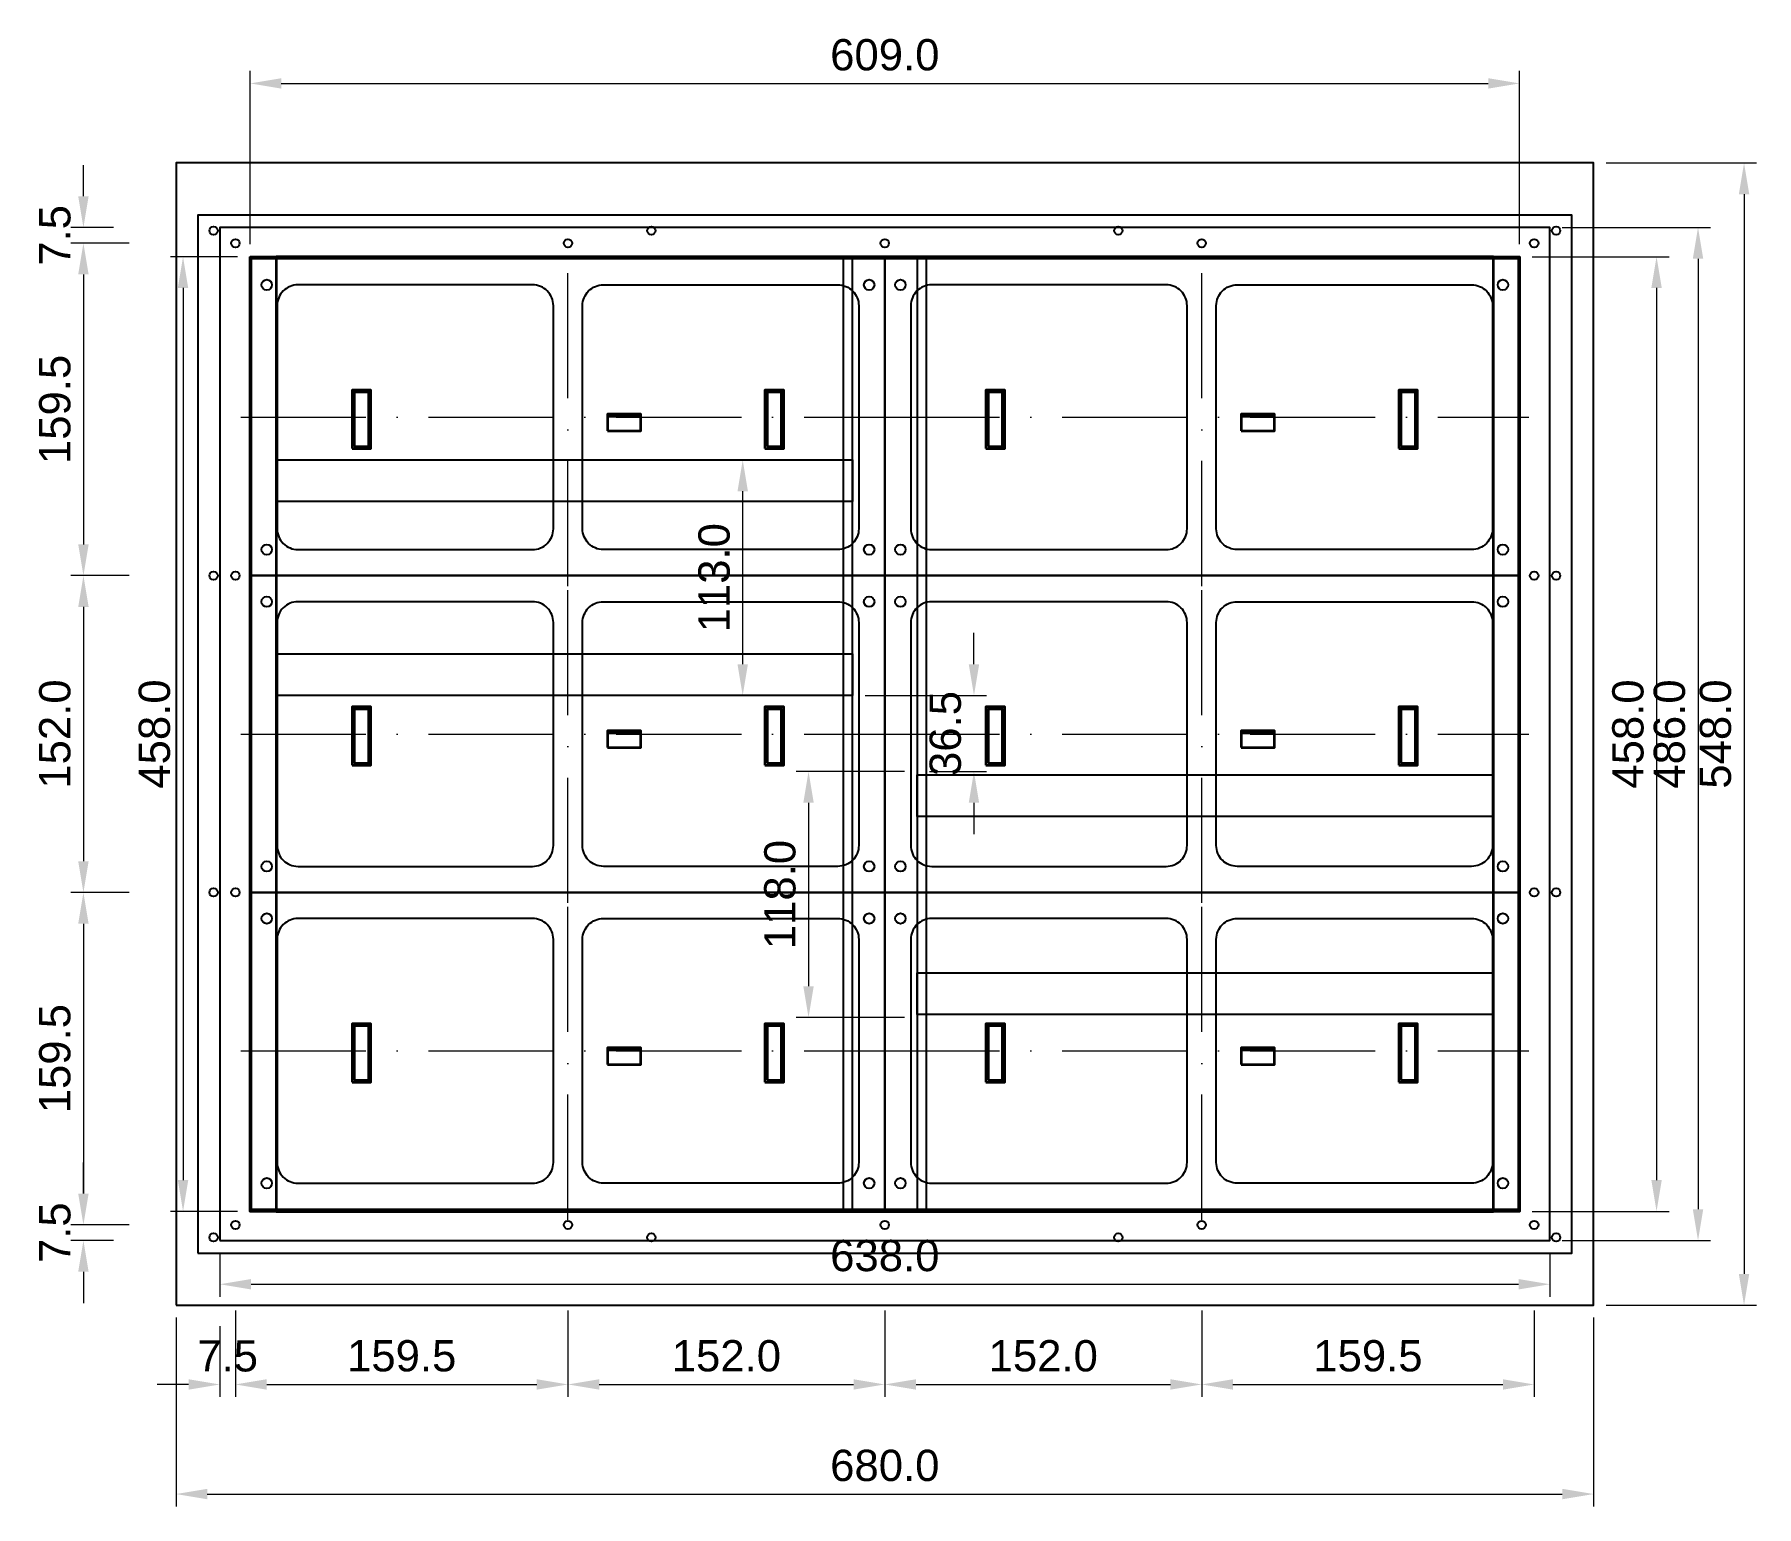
# Model space of a CAD drawing. Header units: inches. Extents: x 274 to 111780, y 464 to 1579898.
# Drawn here: x 51341 to 52167, y 792004 to 792710 of the extents above; entities that cross this region are included whole.
import ezdxf

# ---------------------------------------------------------------- set-up
doc = ezdxf.new("R2010")
doc.units = ezdxf.units.IN
doc.header["$MEASUREMENT"] = 0
doc.header["$PDMODE"] = 35
doc.header["$PDSIZE"] = -3
doc.linetypes.add('ACAD_ISO10W100', pattern=[18, 12, -3, 0, -3])
doc.layers.add('cutout', color=2, linetype='Continuous')
doc.layers.add('LED', color=1, linetype='Continuous')
doc.layers.add('Main Frame', color=4, linetype='Continuous', lineweight=0)
doc.layers.add('Nep V', color=1, linetype='Continuous', lineweight=35)
doc.styles.add('Arial3', font='arial.ttf', dxfattribs={"height": 15})
doc.dimstyles.new('Copy(5) of bom TL3-1', dxfattribs={"dimtxt": 15, "dimasz": 15, "dimexe": 6, "dimexo": 6, "dimgap": 6, "dimtad": 1, "dimdec": 1, "dimlfac": 0.333333, "dimzin": 0, "dimdsep": 46, "dimtxsty": 'Arial3', "dimcen": 0.09, "dimclrd": 8, "dimclre": 9, "dimclrt": 5, "dimadec": 0, "dimazin": 0, "dimtfac": 1, "dimtdec": 1, "dimtix": 1, "dimtofl": 0, "dimtmove": 0, "dimatfit": 3, "dimfxl": 1, "dimtolj": 1, "dimtzin": 0, "dimlwd": 0, "dimlwe": 0, "dimarcsym": 0})

msp = doc.modelspace()

# ---------------------------------------------------------------- blocks, each defined once
blk = doc.blocks.new('*D370')
at = {"layer": 'cutout', "color": 9, "linetype": 'Continuous', "lineweight": 0}
for p, q in [((51386.69, 792610.33), (51358.8, 792610.33)), ((51386.69, 792450.83), (51358.8, 792450.83))]:
    blk.add_line(p, q, dxfattribs=at)
at = {"layer": 'cutout', "color": 8, "linetype": 'Continuous', "lineweight": 0}
blk.add_line((51364.8, 792595.33), (51364.8, 792465.83), dxfattribs=at)
at = {"layer": 'cutout', "color": 8, "linetype": 'Continuous'}
for points in [[(51362.3, 792595.33), (51367.3, 792595.33), (51364.8, 792610.33)], [(51362.3, 792465.83), (51367.3, 792465.83), (51364.8, 792450.83)]]:
    blk.add_solid(points, dxfattribs=at)
at = {"layer": 'Defpoints', "color": 0, "linetype": 'Continuous'}
for p in [(51392.69, 792610.33), (51364.8, 792450.83), (51392.69, 792450.83)]:
    blk.add_point(p, dxfattribs=at)
at = {"layer": 'cutout', "color": 5, "linetype": 'Continuous', "insert": (51351.14, 792530.58), "char_height": 15, "attachment_point": 5, "rotation": 90, "style": 'Arial3'}
blk.add_mtext('\\A1;159.5', dxfattribs=at)
blk = doc.blocks.new('*D371')
at = {"layer": 'cutout', "color": 9, "linetype": 'Continuous', "lineweight": 0}
for p, q in [((51386.69, 792450.83), (51358.8, 792450.83)), ((51386.69, 792298.83), (51358.8, 792298.83))]:
    blk.add_line(p, q, dxfattribs=at)
at = {"layer": 'cutout', "color": 8, "linetype": 'Continuous', "lineweight": 0}
blk.add_line((51364.8, 792435.83), (51364.8, 792313.83), dxfattribs=at)
at = {"layer": 'cutout', "color": 8, "linetype": 'Continuous'}
for points in [[(51362.3, 792435.83), (51367.3, 792435.83), (51364.8, 792450.83)], [(51362.3, 792313.83), (51367.3, 792313.83), (51364.8, 792298.83)]]:
    blk.add_solid(points, dxfattribs=at)
at = {"layer": 'Defpoints', "color": 0, "linetype": 'Continuous'}
for p in [(51392.69, 792450.83), (51364.8, 792298.83), (51392.69, 792298.83)]:
    blk.add_point(p, dxfattribs=at)
at = {"layer": 'cutout', "color": 5, "linetype": 'Continuous', "insert": (51351.14, 792374.83), "char_height": 15, "attachment_point": 5, "rotation": 90, "style": 'Arial3'}
blk.add_mtext('\\A1;152.0', dxfattribs=at)
blk = doc.blocks.new('*D372')
at = {"layer": 'cutout', "color": 9, "linetype": 'Continuous', "lineweight": 0}
for p, q in [((51386.69, 792298.83), (51358.8, 792298.83)), ((51386.69, 792139.33), (51358.8, 792139.33))]:
    blk.add_line(p, q, dxfattribs=at)
at = {"layer": 'cutout', "color": 8, "linetype": 'Continuous', "lineweight": 0}
blk.add_line((51364.8, 792283.83), (51364.8, 792154.33), dxfattribs=at)
at = {"layer": 'cutout', "color": 8, "linetype": 'Continuous'}
for points in [[(51362.3, 792283.83), (51367.3, 792283.83), (51364.8, 792298.83)], [(51362.3, 792154.33), (51367.3, 792154.33), (51364.8, 792139.33)]]:
    blk.add_solid(points, dxfattribs=at)
at = {"layer": 'Defpoints', "color": 0, "linetype": 'Continuous'}
for p in [(51392.69, 792298.83), (51364.8, 792139.33), (51392.69, 792139.33)]:
    blk.add_point(p, dxfattribs=at)
at = {"layer": 'cutout', "color": 5, "linetype": 'Continuous', "insert": (51351.14, 792219.08), "char_height": 15, "attachment_point": 5, "rotation": 90, "style": 'Arial3'}
blk.add_mtext('\\A1;159.5', dxfattribs=at)
blk = doc.blocks.new('*D373')
at = {"layer": 'cutout', "color": 8, "linetype": 'Continuous', "lineweight": 0}
for p, q in [((51364.8, 792154.33), (51364.8, 792169.33)), ((51364.8, 792116.83), (51364.8, 792101.83))]:
    blk.add_line(p, q, dxfattribs=at)
at = {"layer": 'cutout', "color": 9, "linetype": 'Continuous', "lineweight": 0}
for p, q in [((51386.69, 792139.33), (51358.8, 792139.33)), ((51379.19, 792131.83), (51358.8, 792131.83))]:
    blk.add_line(p, q, dxfattribs=at)
at = {"layer": 'cutout', "color": 8, "linetype": 'Continuous'}
for points in [[(51362.3, 792154.33), (51367.3, 792154.33), (51364.8, 792139.33)], [(51362.3, 792116.83), (51367.3, 792116.83), (51364.8, 792131.83)]]:
    blk.add_solid(points, dxfattribs=at)
at = {"layer": 'Defpoints', "color": 0, "linetype": 'Continuous'}
for p in [(51392.69, 792139.33), (51364.8, 792131.83), (51385.19, 792131.83)]:
    blk.add_point(p, dxfattribs=at)
at = {"layer": 'cutout', "color": 5, "linetype": 'Continuous', "insert": (51351.17, 792135.58), "char_height": 15, "attachment_point": 5, "rotation": 90, "style": 'Arial3'}
blk.add_mtext('\\A1;7.5', dxfattribs=at)
blk = doc.blocks.new('*D374')
at = {"layer": 'cutout', "color": 8, "linetype": 'Continuous', "lineweight": 0}
for p, q in [((51364.8, 792632.83), (51364.8, 792647.83)), ((51364.8, 792595.33), (51364.8, 792580.33))]:
    blk.add_line(p, q, dxfattribs=at)
at = {"layer": 'cutout', "color": 9, "linetype": 'Continuous', "lineweight": 0}
for p, q in [((51379.19, 792617.83), (51358.8, 792617.83)), ((51386.69, 792610.33), (51358.8, 792610.33))]:
    blk.add_line(p, q, dxfattribs=at)
at = {"layer": 'cutout', "color": 8, "linetype": 'Continuous'}
for points in [[(51362.3, 792632.83), (51367.3, 792632.83), (51364.8, 792617.83)], [(51362.3, 792595.33), (51367.3, 792595.33), (51364.8, 792610.33)]]:
    blk.add_solid(points, dxfattribs=at)
at = {"layer": 'Defpoints', "color": 0, "linetype": 'Continuous'}
for p in [(51364.8, 792617.83), (51385.19, 792617.83), (51392.69, 792610.33)]:
    blk.add_point(p, dxfattribs=at)
at = {"layer": 'cutout', "color": 5, "linetype": 'Continuous', "insert": (51351.17, 792614.08), "char_height": 15, "attachment_point": 5, "rotation": 90, "style": 'Arial3'}
blk.add_mtext('\\A1;7.5', dxfattribs=at)
blk = doc.blocks.new('*D375')
at = {"layer": 'cutout', "color": 9, "linetype": 'Continuous', "lineweight": 0}
for p, q in [((51437.73, 792098.22), (51437.73, 792056.78)), ((51430.23, 792090.72), (51430.23, 792056.78))]:
    blk.add_line(p, q, dxfattribs=at)
at = {"layer": 'cutout', "color": 8, "linetype": 'Continuous', "lineweight": 0}
for p, q in [((51415.23, 792062.78), (51400.23, 792062.78)), ((51452.73, 792062.78), (51467.73, 792062.78))]:
    blk.add_line(p, q, dxfattribs=at)
at = {"layer": 'cutout', "color": 8, "linetype": 'Continuous'}
for points in [[(51415.23, 792065.28), (51415.23, 792060.28), (51430.23, 792062.78)], [(51452.73, 792065.28), (51452.73, 792060.28), (51437.73, 792062.78)]]:
    blk.add_solid(points, dxfattribs=at)
at = {"layer": 'Defpoints', "color": 0, "linetype": 'Continuous'}
for p in [(51437.73, 792104.22), (51430.23, 792096.72), (51437.73, 792062.78)]:
    blk.add_point(p, dxfattribs=at)
at = {"layer": 'cutout', "color": 5, "linetype": 'Continuous', "insert": (51433.98, 792076.41), "char_height": 15, "attachment_point": 5, "style": 'Arial3'}
blk.add_mtext('\\A1;7.5', dxfattribs=at)
blk = doc.blocks.new('*D376')
at = {"layer": 'cutout', "color": 9, "linetype": 'Continuous', "lineweight": 0}
for p, q in [((51437.73, 792098.22), (51437.73, 792056.78)), ((51597.23, 792098.22), (51597.23, 792056.78))]:
    blk.add_line(p, q, dxfattribs=at)
at = {"layer": 'cutout', "color": 8, "linetype": 'Continuous', "lineweight": 0}
blk.add_line((51452.73, 792062.78), (51582.23, 792062.78), dxfattribs=at)
at = {"layer": 'cutout', "color": 8, "linetype": 'Continuous'}
for points in [[(51452.73, 792065.28), (51452.73, 792060.28), (51437.73, 792062.78)], [(51582.23, 792065.28), (51582.23, 792060.28), (51597.23, 792062.78)]]:
    blk.add_solid(points, dxfattribs=at)
at = {"layer": 'Defpoints', "color": 0, "linetype": 'Continuous'}
for p in [(51437.73, 792104.22), (51597.23, 792104.22), (51597.23, 792062.78)]:
    blk.add_point(p, dxfattribs=at)
at = {"layer": 'cutout', "color": 5, "linetype": 'Continuous', "insert": (51517.48, 792076.44), "char_height": 15, "attachment_point": 5, "style": 'Arial3'}
blk.add_mtext('\\A1;159.5', dxfattribs=at)
blk = doc.blocks.new('*D377')
at = {"layer": 'cutout', "color": 9, "linetype": 'Continuous', "lineweight": 0}
for p, q in [((51597.23, 792098.22), (51597.23, 792056.78)), ((51749.23, 792098.22), (51749.23, 792056.78))]:
    blk.add_line(p, q, dxfattribs=at)
at = {"layer": 'cutout', "color": 8, "linetype": 'Continuous', "lineweight": 0}
blk.add_line((51612.23, 792062.78), (51734.23, 792062.78), dxfattribs=at)
at = {"layer": 'cutout', "color": 8, "linetype": 'Continuous'}
for points in [[(51612.23, 792065.28), (51612.23, 792060.28), (51597.23, 792062.78)], [(51734.23, 792065.28), (51734.23, 792060.28), (51749.23, 792062.78)]]:
    blk.add_solid(points, dxfattribs=at)
at = {"layer": 'Defpoints', "color": 0, "linetype": 'Continuous'}
for p in [(51597.23, 792104.22), (51749.23, 792104.22), (51749.23, 792062.78)]:
    blk.add_point(p, dxfattribs=at)
at = {"layer": 'cutout', "color": 5, "linetype": 'Continuous', "insert": (51673.23, 792076.44), "char_height": 15, "attachment_point": 5, "style": 'Arial3'}
blk.add_mtext('\\A1;152.0', dxfattribs=at)
blk = doc.blocks.new('*D378')
at = {"layer": 'cutout', "color": 9, "linetype": 'Continuous', "lineweight": 0}
for p, q in [((51749.23, 792098.22), (51749.23, 792056.78)), ((51901.23, 792098.22), (51901.23, 792056.78))]:
    blk.add_line(p, q, dxfattribs=at)
at = {"layer": 'cutout', "color": 8, "linetype": 'Continuous', "lineweight": 0}
blk.add_line((51764.23, 792062.78), (51886.23, 792062.78), dxfattribs=at)
at = {"layer": 'cutout', "color": 8, "linetype": 'Continuous'}
for points in [[(51764.23, 792065.28), (51764.23, 792060.28), (51749.23, 792062.78)], [(51886.23, 792065.28), (51886.23, 792060.28), (51901.23, 792062.78)]]:
    blk.add_solid(points, dxfattribs=at)
at = {"layer": 'Defpoints', "color": 0, "linetype": 'Continuous'}
for p in [(51749.23, 792104.22), (51901.23, 792104.22), (51901.23, 792062.78)]:
    blk.add_point(p, dxfattribs=at)
at = {"layer": 'cutout', "color": 5, "linetype": 'Continuous', "insert": (51825.23, 792076.44), "char_height": 15, "attachment_point": 5, "style": 'Arial3'}
blk.add_mtext('\\A1;152.0', dxfattribs=at)
blk = doc.blocks.new('*D379')
at = {"layer": 'cutout', "color": 9, "linetype": 'Continuous', "lineweight": 0}
for p, q in [((51901.23, 792098.22), (51901.23, 792056.78)), ((52060.73, 792098.22), (52060.73, 792056.78))]:
    blk.add_line(p, q, dxfattribs=at)
at = {"layer": 'cutout', "color": 8, "linetype": 'Continuous', "lineweight": 0}
blk.add_line((51916.23, 792062.78), (52045.73, 792062.78), dxfattribs=at)
at = {"layer": 'cutout', "color": 8, "linetype": 'Continuous'}
for points in [[(51916.23, 792065.28), (51916.23, 792060.28), (51901.23, 792062.78)], [(52045.73, 792065.28), (52045.73, 792060.28), (52060.73, 792062.78)]]:
    blk.add_solid(points, dxfattribs=at)
at = {"layer": 'Defpoints', "color": 0, "linetype": 'Continuous'}
for p in [(51901.23, 792104.22), (52060.73, 792104.22), (52060.73, 792062.78)]:
    blk.add_point(p, dxfattribs=at)
at = {"layer": 'cutout', "color": 5, "linetype": 'Continuous', "insert": (51980.98, 792076.44), "char_height": 15, "attachment_point": 5, "style": 'Arial3'}
blk.add_mtext('\\A1;159.5', dxfattribs=at)
blk = doc.blocks.new('led P3.75 back')
at = {"layer": 'cutout', "linetype": 'Continuous'}
for centre in [(7.5, 139.5), (296.5, 139.5), (7.5, 12.5), (296.5, 12.5)]:
    blk.add_circle(centre, 2.5, dxfattribs=at)
at = {"layer": 'LED', "color": 1, "linetype": 'Continuous'}
blk.add_lwpolyline([(0, 0), (304, 0), (304, 152), (0, 152)], close=True, dxfattribs=at)
for points in [[(22.5, 12.5), (135, 12.5, 0.414214), (145, 22.5), (145, 129.5, 0.414214), (135, 139.5), (22.5, 139.5, 0.414214), (12.5, 129.5), (12.5, 22.5, 0.414214)], [(281.5, 12.5), (169, 12.5, -0.414214), (159, 22.5), (159, 129.5, -0.414214), (169, 139.5), (281.5, 139.5, -0.414214), (291.5, 129.5), (291.5, 22.5, -0.414214)]]:
    blk.add_lwpolyline(points, format="xyb", close=True, dxfattribs=at)
at = {"layer": 'Main Frame', "linetype": 'ACAD_ISO10W100', "ltscale": 5}
for p, q in [((152, -5), (152, 157)), ((-5, 76), (309, 76))]:
    blk.add_line(p, q, dxfattribs=at)
at = {"layer": 'Nep V', "linetype": 'Continuous'}
for p, q in [((49.5, 77), (48.5, 77)), ((171, 76.5), (187, 76.5)), ((247.5, 77), (246.5, 77)), ((49.5, 73), (48.5, 73)), ((247.5, 73), (246.5, 73))]:
    blk.add_line(p, q, dxfattribs=at)
for points in [[(48.5, 61), (57.5, 61), (57.5, 89), (48.5, 89)], [(49.5, 62), (56.5, 62), (56.5, 88), (49.5, 88)], [(246.5, 61), (255.5, 61), (255.5, 89), (246.5, 89)], [(247.5, 62), (254.5, 62), (254.5, 88), (247.5, 88)], [(171, 69.5), (187, 69.5), (187, 77.5), (171, 77.5)]]:
    blk.add_lwpolyline(points, close=True, dxfattribs=at)
blk = doc.blocks.new('*D369')
at = {"layer": 'Defpoints', "color": 0, "linetype": 'Continuous'}
for p in [(52068.23, 792617.83), (52068.23, 792131.83), (52139.33, 792131.83)]:
    blk.add_point(p, dxfattribs=at)
at = {"layer": 'Nep V', "color": 9, "linetype": 'Continuous', "lineweight": 0}
for p, q in [((52074.23, 792617.83), (52145.33, 792617.83)), ((52074.23, 792131.83), (52145.33, 792131.83))]:
    blk.add_line(p, q, dxfattribs=at)
at = {"layer": 'Nep V', "color": 8, "linetype": 'Continuous', "lineweight": 0}
blk.add_line((52139.33, 792602.83), (52139.33, 792146.83), dxfattribs=at)
at = {"layer": 'Nep V', "color": 8, "linetype": 'Continuous'}
for points in [[(52136.83, 792602.83), (52141.83, 792602.83), (52139.33, 792617.83)], [(52136.83, 792146.83), (52141.83, 792146.83), (52139.33, 792131.83)]]:
    blk.add_solid(points, dxfattribs=at)
at = {"layer": 'Nep V', "color": 5, "linetype": 'Continuous', "insert": (52125.68, 792374.83), "char_height": 15, "attachment_point": 5, "rotation": 90, "style": 'Arial3'}
blk.add_mtext('\\A1;486.0', dxfattribs=at)
blk = doc.blocks.new('*D368')
at = {"layer": 'Defpoints', "color": 0, "linetype": 'Continuous'}
for p in [(52089.23, 792648.83), (52089.23, 792100.83), (52161.41, 792100.83)]:
    blk.add_point(p, dxfattribs=at)
at = {"layer": 'Nep V', "color": 9, "linetype": 'Continuous', "lineweight": 0}
for p, q in [((52095.23, 792648.83), (52167.41, 792648.83)), ((52095.23, 792100.83), (52167.41, 792100.83))]:
    blk.add_line(p, q, dxfattribs=at)
at = {"layer": 'Nep V', "color": 8, "linetype": 'Continuous', "lineweight": 0}
blk.add_line((52161.41, 792633.83), (52161.41, 792115.83), dxfattribs=at)
at = {"layer": 'Nep V', "color": 8, "linetype": 'Continuous'}
for points in [[(52158.91, 792633.83), (52163.91, 792633.83), (52161.41, 792648.83)], [(52158.91, 792115.83), (52163.91, 792115.83), (52161.41, 792100.83)]]:
    blk.add_solid(points, dxfattribs=at)
at = {"layer": 'Nep V', "color": 5, "linetype": 'Continuous', "insert": (52147.75, 792374.83), "char_height": 15, "attachment_point": 5, "rotation": 90, "style": 'Arial3'}
blk.add_mtext('\\A1;548.0', dxfattribs=at)
blk = doc.blocks.new('*D385')
at = {"layer": 'Defpoints', "color": 0, "linetype": 'Continuous'}
for p in [(51430.23, 792131.83), (52068.23, 792131.83), (52068.23, 792110.85)]:
    blk.add_point(p, dxfattribs=at)
at = {"layer": 'Nep V', "color": 9, "linetype": 'Continuous', "lineweight": 0}
for p, q in [((51430.23, 792125.83), (51430.23, 792104.85)), ((52068.23, 792125.83), (52068.23, 792104.85))]:
    blk.add_line(p, q, dxfattribs=at)
at = {"layer": 'Nep V', "color": 8, "linetype": 'Continuous', "lineweight": 0}
blk.add_line((51445.23, 792110.85), (52053.23, 792110.85), dxfattribs=at)
at = {"layer": 'Nep V', "color": 8, "linetype": 'Continuous'}
for points in [[(51445.23, 792113.35), (51445.23, 792108.35), (51430.23, 792110.85)], [(52053.23, 792113.35), (52053.23, 792108.35), (52068.23, 792110.85)]]:
    blk.add_solid(points, dxfattribs=at)
at = {"layer": 'Nep V', "color": 5, "linetype": 'Continuous', "insert": (51749.23, 792124.52), "char_height": 15, "attachment_point": 5, "style": 'Arial3'}
blk.add_mtext('\\A1;638.0', dxfattribs=at)
blk = doc.blocks.new('*D386')
at = {"layer": 'Defpoints', "color": 0, "linetype": 'Continuous'}
for p in [(51409.23, 792100.83), (52089.23, 792100.83), (52089.23, 792010.19)]:
    blk.add_point(p, dxfattribs=at)
at = {"layer": 'Nep V', "color": 9, "linetype": 'Continuous', "lineweight": 0}
for p, q in [((51409.23, 792094.83), (51409.23, 792004.19)), ((52089.23, 792094.83), (52089.23, 792004.19))]:
    blk.add_line(p, q, dxfattribs=at)
at = {"layer": 'Nep V', "color": 8, "linetype": 'Continuous', "lineweight": 0}
blk.add_line((51424.23, 792010.19), (52074.23, 792010.19), dxfattribs=at)
at = {"layer": 'Nep V', "color": 8, "linetype": 'Continuous'}
for points in [[(51424.23, 792012.69), (51424.23, 792007.69), (51409.23, 792010.19)], [(52074.23, 792012.69), (52074.23, 792007.69), (52089.23, 792010.19)]]:
    blk.add_solid(points, dxfattribs=at)
at = {"layer": 'Nep V', "color": 5, "linetype": 'Continuous', "insert": (51749.23, 792023.85), "char_height": 15, "attachment_point": 5, "style": 'Arial3'}
blk.add_mtext('\\A1;680.0', dxfattribs=at)
blk = doc.blocks.new('*D395')
at = {"layer": 'Defpoints', "color": 0, "linetype": 'Continuous'}
for p in [(52053.73, 792686.98), (51444.73, 792603.83), (52053.73, 792603.83)]:
    blk.add_point(p, dxfattribs=at)
at = {"layer": 'Nep V', "color": 9, "linetype": 'Continuous', "lineweight": 0}
for p, q in [((51444.73, 792609.83), (51444.73, 792692.98)), ((52053.73, 792609.83), (52053.73, 792692.98))]:
    blk.add_line(p, q, dxfattribs=at)
at = {"layer": 'Nep V', "color": 8, "linetype": 'Continuous', "lineweight": 0}
blk.add_line((51459.73, 792686.98), (52038.73, 792686.98), dxfattribs=at)
at = {"layer": 'Nep V', "color": 8, "linetype": 'Continuous'}
for points in [[(51459.73, 792689.48), (51459.73, 792684.48), (51444.73, 792686.98)], [(52038.73, 792689.48), (52038.73, 792684.48), (52053.73, 792686.98)]]:
    blk.add_solid(points, dxfattribs=at)
at = {"layer": 'Nep V', "color": 5, "linetype": 'Continuous', "insert": (51749.23, 792700.64), "char_height": 15, "attachment_point": 5, "style": 'Arial3'}
blk.add_mtext('\\A1;609.0', dxfattribs=at)
blk = doc.blocks.new('*D397')
at = {"layer": 'Defpoints', "color": 0, "linetype": 'Continuous'}
for p in [(51444.73, 792603.83), (51412.58, 792145.83), (51444.73, 792145.83)]:
    blk.add_point(p, dxfattribs=at)
at = {"layer": 'Nep V', "color": 9, "linetype": 'Continuous', "lineweight": 0}
for p, q in [((51438.73, 792603.83), (51406.58, 792603.83)), ((51438.73, 792145.83), (51406.58, 792145.83))]:
    blk.add_line(p, q, dxfattribs=at)
at = {"layer": 'Nep V', "color": 8, "linetype": 'Continuous', "lineweight": 0}
blk.add_line((51412.58, 792588.83), (51412.58, 792160.83), dxfattribs=at)
at = {"layer": 'Nep V', "color": 8, "linetype": 'Continuous'}
for points in [[(51410.08, 792588.83), (51415.08, 792588.83), (51412.58, 792603.83)], [(51410.08, 792160.83), (51415.08, 792160.83), (51412.58, 792145.83)]]:
    blk.add_solid(points, dxfattribs=at)
at = {"layer": 'Nep V', "color": 5, "linetype": 'Continuous', "insert": (51398.92, 792374.83), "char_height": 15, "attachment_point": 5, "rotation": 90, "style": 'Arial3'}
blk.add_mtext('\\A1;458.0', dxfattribs=at)
blk = doc.blocks.new('*D398')
at = {"layer": 'Defpoints', "color": 0, "linetype": 'Continuous'}
for p in [(52053.73, 792603.83), (52053.73, 792145.83), (52119.44, 792145.83)]:
    blk.add_point(p, dxfattribs=at)
at = {"layer": 'Nep V', "color": 9, "linetype": 'Continuous', "lineweight": 0}
for p, q in [((52059.73, 792603.83), (52125.44, 792603.83)), ((52059.73, 792145.83), (52125.44, 792145.83))]:
    blk.add_line(p, q, dxfattribs=at)
at = {"layer": 'Nep V', "color": 8, "linetype": 'Continuous', "lineweight": 0}
blk.add_line((52119.44, 792588.83), (52119.44, 792160.83), dxfattribs=at)
at = {"layer": 'Nep V', "color": 8, "linetype": 'Continuous'}
for points in [[(52116.94, 792588.83), (52121.94, 792588.83), (52119.44, 792603.83)], [(52116.94, 792160.83), (52121.94, 792160.83), (52119.44, 792145.83)]]:
    blk.add_solid(points, dxfattribs=at)
at = {"layer": 'Nep V', "color": 5, "linetype": 'Continuous', "insert": (52105.78, 792374.83), "char_height": 15, "attachment_point": 5, "rotation": 90, "style": 'Arial3'}
blk.add_mtext('\\A1;458.0', dxfattribs=at)
blk = doc.blocks.new('khung lap bo led')
at = {"layer": 'cutout', "color": 1, "linetype": 'Continuous'}
for points in [[(-17.5, 0), (641.5, 0), (641.5, 498), (-17.5, 498)], [(327.5, 20), (296.5, 20), (296.5, 478), (327.5, 478)], [(296.5, 380.5), (296.5, 360.5), (20, 360.5), (20, 380.5)], [(296.5, 287.5), (296.5, 267.5), (20, 267.5), (20, 287.5)], [(604, 229.5), (604, 209.5), (327.5, 209.5), (327.5, 229.5)], [(604, 134.5), (604, 114.5), (327.5, 114.5), (327.5, 134.5)]]:
    blk.add_lwpolyline(points, close=True, dxfattribs=at)
at = {"layer": 'cutout', "linetype": 'Continuous'}
for centre, radius in [((-10, 490.5), 2), ((200, 490.5), 2), ((424, 490.5), 2), ((634, 490.5), 2), ((15.5, 464.5), 2.5), ((304.5, 464.5), 2.5), ((319.5, 464.5), 2.5), ((608.5, 464.5), 2.5), ((15.5, 337.5), 2.5), ((304.5, 337.5), 2.5), ((319.5, 337.5), 2.5), ((608.5, 337.5), 2.5), ((-10, 325), 2), ((634, 325), 2), ((15.5, 312.5), 2.5), ((304.5, 312.5), 2.5), ((319.5, 312.5), 2.5), ((608.5, 312.5), 2.5), ((15.5, 185.5), 2.5), ((304.5, 185.5), 2.5), ((319.5, 185.5), 2.5), ((608.5, 185.5), 2.5), ((-10, 173), 2), ((634, 173), 2), ((15.5, 160.5), 2.5), ((304.5, 160.5), 2.5), ((319.5, 160.5), 2.5), ((608.5, 160.5), 2.5), ((15.5, 33.5), 2.5), ((304.5, 33.5), 2.5), ((319.5, 33.5), 2.5), ((608.5, 33.5), 2.5), ((-10, 7.5), 2), ((200, 7.5), 2), ((424, 7.5), 2), ((634, 7.5), 2)]:
    blk.add_circle(centre, radius, dxfattribs=at)
at = {"layer": 'Nep V', "linetype": 'Continuous'}
blk.add_lwpolyline([(20, 20), (604, 20), (604, 478), (20, 478)], close=True, dxfattribs=at)
blk = doc.blocks.new('*D456')
at = {"layer": 'Defpoints', "color": 0, "linetype": 'Continuous'}
for p in [(51733.73, 792393.33), (51791.99, 792393.33), (51764.73, 792356.83)]:
    blk.add_point(p, dxfattribs=at)
at = {"layer": 'Nep V', "color": 8, "linetype": 'Continuous', "lineweight": 0}
for p, q in [((51791.99, 792408.33), (51791.99, 792423.33)), ((51791.99, 792341.83), (51791.99, 792326.83))]:
    blk.add_line(p, q, dxfattribs=at)
at = {"layer": 'Nep V', "color": 9, "linetype": 'Continuous', "lineweight": 0}
for p, q in [((51739.73, 792393.33), (51797.99, 792393.33)), ((51770.73, 792356.83), (51797.99, 792356.83))]:
    blk.add_line(p, q, dxfattribs=at)
at = {"layer": 'Nep V', "color": 8, "linetype": 'Continuous'}
for points in [[(51789.49, 792408.33), (51794.49, 792408.33), (51791.99, 792393.33)], [(51789.49, 792341.83), (51794.49, 792341.83), (51791.99, 792356.83)]]:
    blk.add_solid(points, dxfattribs=at)
at = {"layer": 'Nep V', "color": 5, "linetype": 'Continuous', "insert": (51778.33, 792375.08), "char_height": 15, "attachment_point": 5, "rotation": 90, "style": 'Arial3'}
blk.add_mtext('\\A1;36.5', dxfattribs=at)
blk = doc.blocks.new('*D457')
at = {"layer": 'Defpoints', "color": 0, "linetype": 'Continuous'}
for p in [(51681.06, 792506.33), (51733.73, 792506.33), (51733.73, 792393.33)]:
    blk.add_point(p, dxfattribs=at)
at = {"layer": 'Nep V', "color": 9, "linetype": 'Continuous', "lineweight": 0}
for p, q in [((51727.73, 792506.33), (51675.06, 792506.33)), ((51727.73, 792393.33), (51675.06, 792393.33))]:
    blk.add_line(p, q, dxfattribs=at)
at = {"layer": 'Nep V', "color": 8, "linetype": 'Continuous', "lineweight": 0}
blk.add_line((51681.06, 792408.33), (51681.06, 792491.33), dxfattribs=at)
at = {"layer": 'Nep V', "color": 8, "linetype": 'Continuous'}
for points in [[(51678.56, 792491.33), (51683.56, 792491.33), (51681.06, 792506.33)], [(51678.56, 792408.33), (51683.56, 792408.33), (51681.06, 792393.33)]]:
    blk.add_solid(points, dxfattribs=at)
at = {"layer": 'Nep V', "color": 5, "linetype": 'Continuous', "insert": (51667.4, 792449.83), "char_height": 15, "attachment_point": 5, "rotation": 90, "style": 'Arial3'}
blk.add_mtext('\\A1;113.0', dxfattribs=at)
blk = doc.blocks.new('*D458')
at = {"layer": 'Defpoints', "color": 0, "linetype": 'Continuous'}
for p in [(51764.73, 792356.83), (51712.63, 792238.83), (51764.73, 792238.83)]:
    blk.add_point(p, dxfattribs=at)
at = {"layer": 'Nep V', "color": 9, "linetype": 'Continuous', "lineweight": 0}
for p, q in [((51758.73, 792356.83), (51706.63, 792356.83)), ((51758.73, 792238.83), (51706.63, 792238.83))]:
    blk.add_line(p, q, dxfattribs=at)
at = {"layer": 'Nep V', "color": 8, "linetype": 'Continuous', "lineweight": 0}
blk.add_line((51712.63, 792341.83), (51712.63, 792253.83), dxfattribs=at)
at = {"layer": 'Nep V', "color": 8, "linetype": 'Continuous'}
for points in [[(51710.13, 792341.83), (51715.13, 792341.83), (51712.63, 792356.83)], [(51710.13, 792253.83), (51715.13, 792253.83), (51712.63, 792238.83)]]:
    blk.add_solid(points, dxfattribs=at)
at = {"layer": 'Nep V', "color": 5, "linetype": 'Continuous', "insert": (51698.97, 792297.83), "char_height": 15, "attachment_point": 5, "rotation": 90, "style": 'Arial3'}
blk.add_mtext('\\A1;118.0', dxfattribs=at)

# ---------------------------------------------------------------- dimensions: what is measured, and where the dimension line sits
at = {"layer": 'cutout', "color": 1, "linetype": 'Continuous'}
for base, p1, p2, override, picture, middle in [((51364.8, 792617.83), (51392.69, 792610.33), (51385.19, 792617.83), {"dimlfac": 1}, '*D374', (51351.17, 792614.08)), ((51364.8, 792450.83), (51392.69, 792610.33), (51392.69, 792450.83), {"dimlfac": 1}, '*D370', (51351.14, 792530.58)), ((51364.8, 792298.83), (51392.69, 792450.83), (51392.69, 792298.83), {"dimlfac": 1, "dimtmove": 1}, '*D371', (51351.14, 792374.83)), ((51364.8, 792139.33), (51392.69, 792298.83), (51392.69, 792139.33), {"dimlfac": 1, "dimtmove": 1}, '*D372', (51351.14, 792219.08)), ((51364.8, 792131.83), (51392.69, 792139.33), (51385.19, 792131.83), {"dimlfac": 1}, '*D373', (51351.17, 792135.58))]:
    dim = msp.add_linear_dim(base=base, p1=p1, p2=p2, angle=90, dimstyle='Copy(5) of bom TL3-1', override=override, dxfattribs=at)
    dim.commit()
    dim.dimension.update_dxf_attribs({"geometry": picture, "text_midpoint": middle})
for base, p1, p2, override, picture, middle in [((51437.73, 792062.78), (51430.23, 792096.72), (51437.73, 792104.22), {"dimlfac": 1}, '*D375', (51433.98, 792076.41)), ((51597.23, 792062.78), (51437.73, 792104.22), (51597.23, 792104.22), {"dimlfac": 1, "dimtmove": 1}, '*D376', (51517.48, 792076.44)), ((51749.23, 792062.78), (51597.23, 792104.22), (51749.23, 792104.22), {"dimlfac": 1, "dimtmove": 1}, '*D377', (51673.23, 792076.44)), ((51901.23, 792062.78), (51749.23, 792104.22), (51901.23, 792104.22), {"dimlfac": 1, "dimtmove": 1}, '*D378', (51825.23, 792076.44)), ((52060.73, 792062.78), (51901.23, 792104.22), (52060.73, 792104.22), {"dimlfac": 1, "dimtmove": 1}, '*D379', (51980.98, 792076.44))]:
    dim = msp.add_linear_dim(base=base, p1=p1, p2=p2, dimstyle='Copy(5) of bom TL3-1', override=override, dxfattribs=at)
    dim.commit()
    dim.dimension.update_dxf_attribs({"geometry": picture, "text_midpoint": middle})
at = {"layer": 'Nep V', "linetype": 'Continuous'}
for base, p1, p2, picture, middle in [((52053.73, 792686.98), (51444.73, 792603.83), (52053.73, 792603.83), '*D395', (51749.23, 792700.64)), ((52068.23, 792110.85), (51430.23, 792131.83), (52068.23, 792131.83), '*D385', (51749.23, 792124.52)), ((52089.23, 792010.19), (51409.23, 792100.83), (52089.23, 792100.83), '*D386', (51749.23, 792023.85))]:
    dim = msp.add_linear_dim(base=base, p1=p1, p2=p2, dimstyle='Copy(5) of bom TL3-1', override={"dimlfac": 1}, dxfattribs=at)
    dim.commit()
    dim.dimension.update_dxf_attribs({"geometry": picture, "text_midpoint": middle})
for base, p1, p2, picture, middle in [((52161.41, 792100.83), (52089.23, 792648.83), (52089.23, 792100.83), '*D368', (52147.75, 792374.83)), ((52139.33, 792131.83), (52068.23, 792617.83), (52068.23, 792131.83), '*D369', (52125.68, 792374.83)), ((51412.58, 792145.83), (51444.73, 792603.83), (51444.73, 792145.83), '*D397', (51398.92, 792374.83)), ((52119.44, 792145.83), (52053.73, 792603.83), (52053.73, 792145.83), '*D398', (52105.78, 792374.83)), ((51681.06, 792506.33), (51733.73, 792393.33), (51733.73, 792506.33), '*D457', (51667.4, 792449.83)), ((51791.99, 792393.33), (51764.73, 792356.83), (51733.73, 792393.33), '*D456', (51778.33, 792375.08)), ((51712.63, 792238.83), (51764.73, 792356.83), (51764.73, 792238.83), '*D458', (51698.97, 792297.83))]:
    dim = msp.add_linear_dim(base=base, p1=p1, p2=p2, angle=90, dimstyle='Copy(5) of bom TL3-1', override={"dimlfac": 1}, dxfattribs=at)
    dim.commit()
    dim.dimension.update_dxf_attribs({"geometry": picture, "text_midpoint": middle})

# ---------------------------------------------------------------- linework, layer by layer
at = {"layer": 'cutout', "color": 1, "linetype": 'Continuous'}
for points in [[(51409.23, 792100.83), (52089.23, 792100.83), (52089.23, 792648.83), (51409.23, 792648.83)], [(51430.23, 792131.83), (52068.23, 792131.83), (52068.23, 792617.83), (51430.23, 792617.83)], [(51444.73, 792145.83), (52053.73, 792145.83), (52053.73, 792603.83), (51444.73, 792603.83)], [(51729.23, 792145.83), (51769.23, 792145.83), (51769.23, 792603.83), (51729.23, 792603.83)]]:
    msp.add_lwpolyline(points, close=True, dxfattribs=at)
at = {"layer": 'cutout', "linetype": 'Continuous'}
for centre in [(51437.73, 792610.33), (51597.23, 792610.33), (51749.23, 792610.33), (51901.23, 792610.33), (52060.73, 792610.33), (51437.73, 792450.83), (52060.73, 792450.83), (51437.73, 792298.83), (52060.73, 792298.83), (51437.73, 792139.33), (51597.23, 792139.33), (51749.23, 792139.33), (51901.23, 792139.33), (52060.73, 792139.33)]:
    msp.add_circle(centre, 2, dxfattribs=at)
at = {"layer": 'Nep V', "linetype": 'Continuous'}
msp.add_lwpolyline([(51444.73, 792603.83), (52053.73, 792603.83), (52053.73, 792145.83), (51444.73, 792145.83)], close=True, dxfattribs=at)

# ---------------------------------------------------------------- block references
at = {"layer": 'cutout', "color": 1, "linetype": 'Continuous'}
for p in [(51445.23, 792450.83), (51749.23, 792450.83), (51445.23, 792298.83), (51749.23, 792298.83), (51445.23, 792146.83), (51749.23, 792146.83)]:
    msp.add_blockref('led P3.75 back', p, dxfattribs=at)
at = {"layer": 'Nep V', "linetype": 'Continuous'}
msp.add_blockref('khung lap bo led', (51437.23, 792125.83), dxfattribs=at)

msp.set_redraw_order([(e.dxf.handle, doc.entitydb.next_handle()) for e in msp.query("TEXT MTEXT ATTDEF DIMENSION ARC_DIMENSION")])  # texts and dimensions are drawn at this point

doc.saveas('drawing.dxf')
